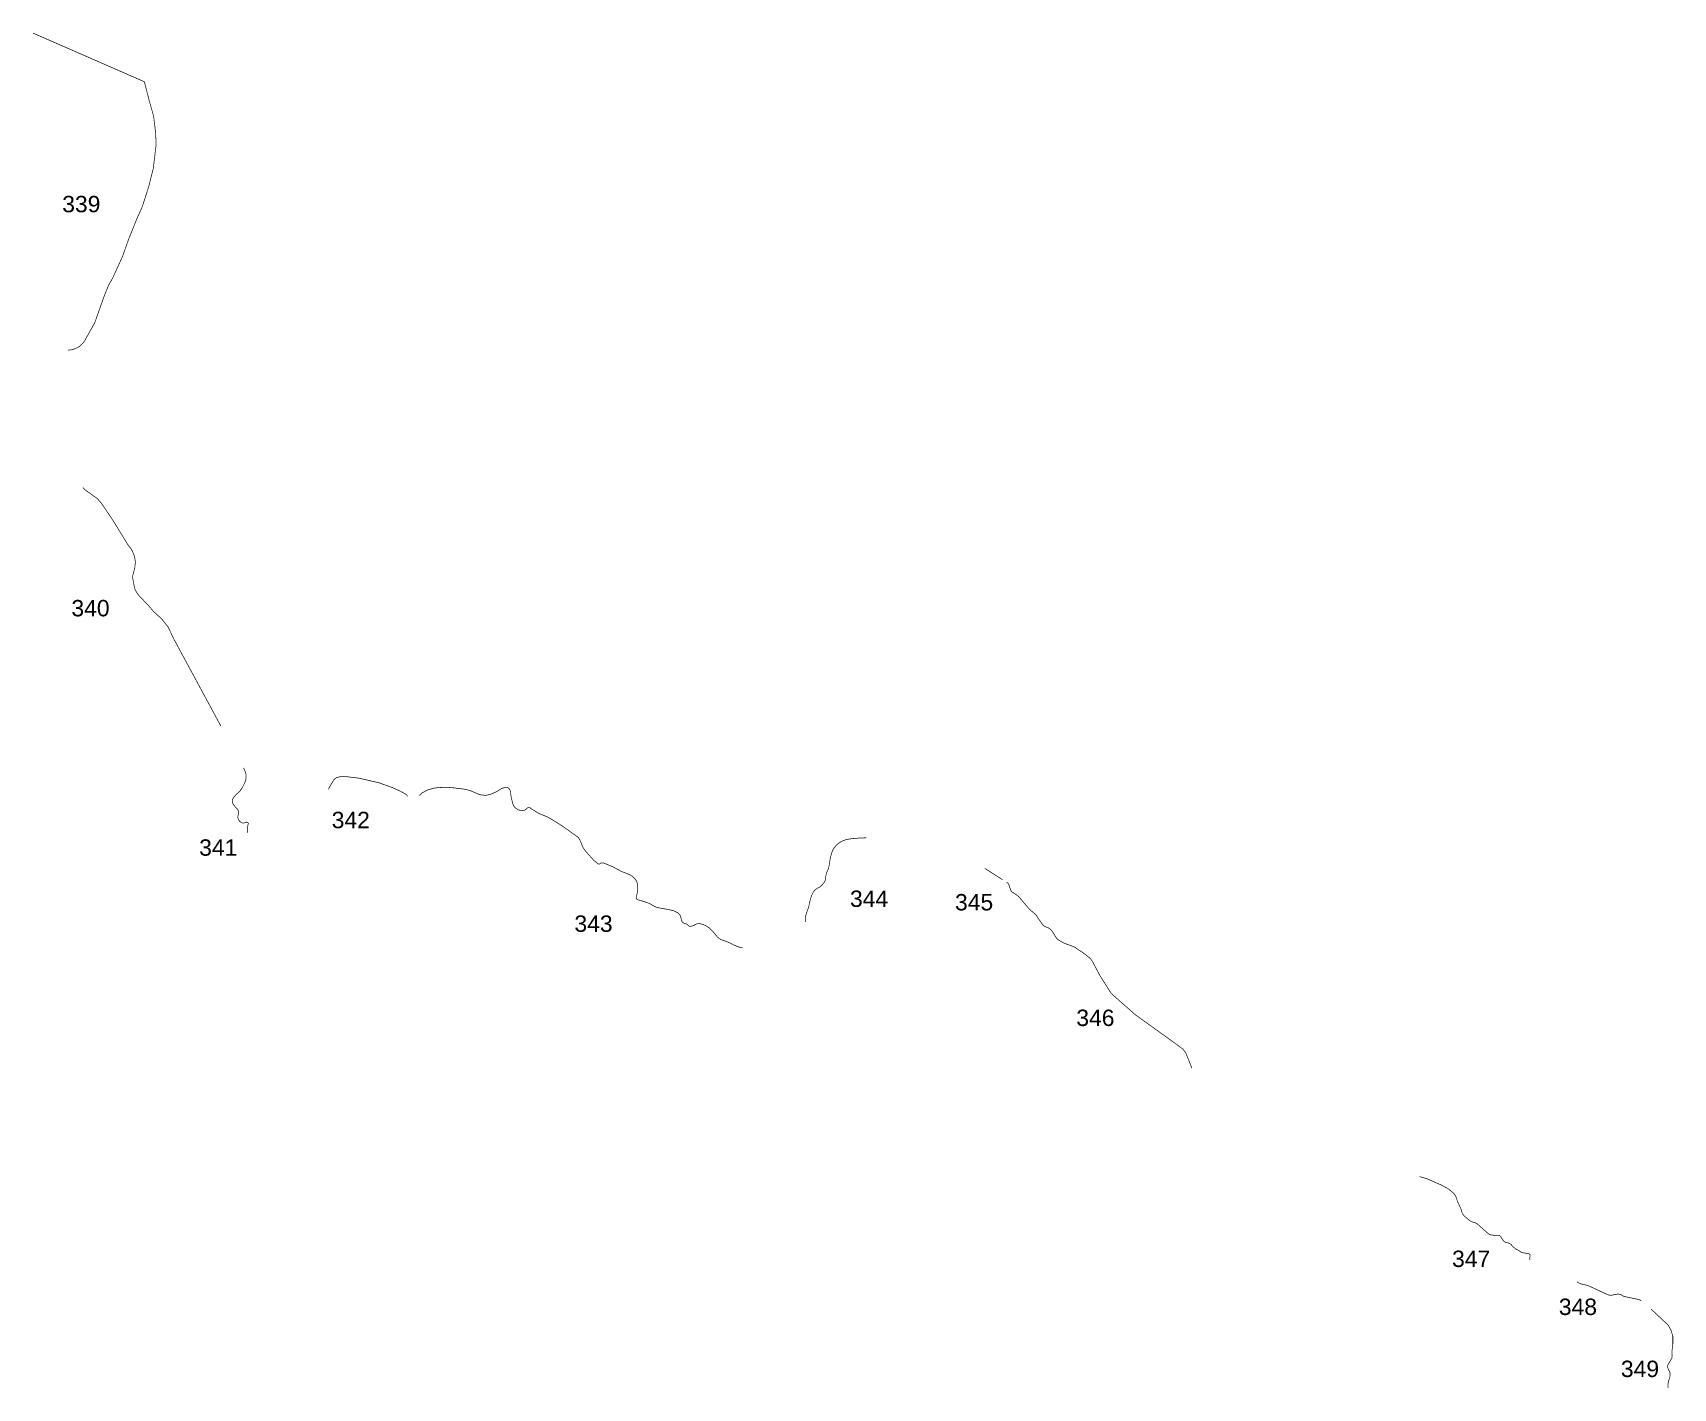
# Model space of a CAD drawing. Header units: metres. Extents: x 254121 to 358116, y 1739230 to 2227325.
# Drawn here: x 339681 to 346690, y 1760250 to 1766040 of the extents above; entities that cross this region are included whole.
import ezdxf

# ---------------------------------------------------------------- set-up
doc = ezdxf.new("R2010")
doc.units = ezdxf.units.M
doc.layers.add('NATURALLY PROTECTED', color=3, linetype='Continuous')
doc.styles.get("Standard").update_dxf_attribs({"font": 'arial.ttf'})

msp = doc.modelspace()

# ---------------------------------------------------------------- texts
at = {"char_height": 70, "attachment_point": 1}
for s, width, insert in [('339', 95.172, (339807.2, 1765343.6)), ('340', 605.685, (339846.4, 1763617.4)), ('342', 95.172, (340958.4, 1762712.4)), ('341', 352.318, (340392.2, 1762594.7)), ('344', 95.172, (343172.7, 1762376.1)), ('345', 95.172, (343621.3, 1762361.1)), ('343', 95.172, (341995.4, 1762269.6)), ('346', 95.172, (344139.5, 1761867.3)), ('347', 95.172, (345744.9, 1760837.9)), ('348', 95.172, (346201, 1760632.8)), ('349', 232.572, (346466.2, 1760367.7))]:
    msp.add_mtext_dynamic_manual_height_columns(s, width=width, gutter_width=1, heights=[0], dxfattribs=dict(at, insert=insert))

# ---------------------------------------------------------------- linework, layer by layer
at = {"layer": 'NATURALLY PROTECTED', "const_width": 3, "flags": 128}
for points in [[(339683, 1766038.7), (340158.2, 1765831.1), (340178.5, 1765751.3), (340197.6, 1765684.4), (340206.2, 1765612.1), (340208.3, 1765562.4), (340203.3, 1765520.9), (340196.1, 1765460.3), (340177.1, 1765384.9), (340149, 1765296.9), (340125.3, 1765244), (340089.9, 1765156.1), (340064.9, 1765084.9), (340021.9, 1764990.9), (340005.8, 1764963.2), (339986.1, 1764914.9), (339946, 1764801.1), (339921.3, 1764757.4), (339898.5, 1764717), (339880.4, 1764699.7), (339862.3, 1764690.4), (339843.8, 1764685.3), (339832.3, 1764685)], [(339895.1, 1764097.6), (339904.8, 1764087.8), (339956, 1764051.2), (339973.4, 1764032.1), (339997.8, 1763996), (340023.6, 1763958), (340063, 1763893.6), (340086.8, 1763854.8), (340103.2, 1763832.8), (340112.5, 1763813.1), (340116.5, 1763799.8), (340119.8, 1763780.2), (340117.6, 1763758), (340112.6, 1763736.3), (340110.1, 1763727.2), (340108, 1763720), (340108, 1763711.8), (340111.6, 1763693.1), (340115.5, 1763672.3), (340117.4, 1763665.4), (340120.2, 1763658.4), (340124.4, 1763651.2), (340129, 1763643.3), (340136.6, 1763634.1), (340149.8, 1763620.5), (340154.9, 1763615.3), (340165.6, 1763604.2), (340180.6, 1763588.1), (340196.3, 1763568.9), (340231.9, 1763536.7), (340259.9, 1763501.1), (340284.1, 1763450.3), (340334, 1763357.9), (340390.1, 1763254.1), (340441.6, 1763158.8), (340484.7, 1763079)], [(340581.2, 1762900.4), (340583.9, 1762895.5), (340588, 1762886.4), (340591.8, 1762875.1), (340592.6, 1762863.3), (340591.7, 1762851), (340587.1, 1762836.5), (340578.6, 1762819.6), (340566.2, 1762800.4), (340551.8, 1762787.6), (340540, 1762774.4), (340534.5, 1762764.9), (340533.8, 1762756.5), (340536.5, 1762746.3), (340546.5, 1762733.3), (340557.1, 1762722.2), (340559.9, 1762715.8), (340561.1, 1762708), (340559.5, 1762700.8), (340557, 1762689.8), (340559.2, 1762681.9), (340564.4, 1762672.6), (340572, 1762666.5), (340577, 1762664.7), (340583, 1762664.5), (340588.4, 1762666.4), (340593.6, 1762668.2), (340598.5, 1762667.9), (340601.3, 1762665.8), (340602.1, 1762662.1), (340600.7, 1762655.8), (340598.3, 1762645), (340599.1, 1762631.2), (340598.5, 1762623.5)], [(340944.5, 1762808.2), (340946.3, 1762813.1), (340954.3, 1762826.8), (340962.1, 1762840), (340968.3, 1762850.6), (340978.1, 1762857.9), (340993.8, 1762862.4), (341020.6, 1762862.6), (341075.6, 1762856), (341160.5, 1762836.4), (341218.9, 1762815.4), (341253.3, 1762799.8), (341272.1, 1762789.2), (341278.8, 1762784), (341282.9, 1762778.6)], [(341333.3, 1762781.6), (341345.9, 1762793.8), (341366.4, 1762805.2), (341393.7, 1762813.2), (341414.4, 1762815.8), (341438.5, 1762816.8), (341458.3, 1762816.6), (341481.4, 1762814.5), (341507.6, 1762811.1), (341523.5, 1762809.2), (341548.6, 1762803.7), (341570.4, 1762794.4), (341591.8, 1762785.3), (341615.6, 1762782.7), (341636, 1762786.6), (341662.3, 1762798), (341685, 1762812.6), (341698.3, 1762815.8), (341711.7, 1762814.9), (341718.5, 1762808.7), (341722.3, 1762799.4), (341724.1, 1762780.5), (341728.8, 1762760.3), (341731.6, 1762748.4), (341736.1, 1762737.3), (341741.9, 1762729.9), (341753.7, 1762721.4), (341764.2, 1762718.2), (341780.7, 1762718.6), (341788.3, 1762722.3), (341793.6, 1762728.6), (341798.2, 1762730.5), (341804.9, 1762730.3), (341810.3, 1762725.9), (341843.3, 1762705.6), (341882.9, 1762689.3), (341938.6, 1762655.2), (342011.6, 1762603.3), (342017.6, 1762594.7), (342023.2, 1762581.3), (342032.5, 1762559.4), (342043.8, 1762543.4), (342063.9, 1762520.8), (342078.7, 1762504.1), (342085.9, 1762499.2), (342089.5, 1762496.6), (342091.7, 1762494.2), (342094.8, 1762490.6), (342097.4, 1762489.4), (342101.8, 1762489.2), (342104.8, 1762490.6), (342106.2, 1762492.8), (342108.5, 1762494.1), (342112.6, 1762494.2), (342120.1, 1762493.7), (342135.6, 1762487.3), (342159.8, 1762477.2), (342194.8, 1762458.4), (342213, 1762451.1), (342231, 1762444), (342242.4, 1762437.2), (342254.5, 1762425.5), (342261.7, 1762414.9), (342263.5, 1762407.1), (342265.2, 1762399.2), (342265.3, 1762372.6), (342261.6, 1762355.9), (342259.2, 1762345.1), (342260.6, 1762340.8), (342265.7, 1762336.7), (342291, 1762329.6), (342316.2, 1762320.8), (342335.2, 1762309.3), (342349.7, 1762303.2), (342376.8, 1762298.5), (342399.1, 1762294.6), (342421.5, 1762288.9), (342437.2, 1762281), (342445.5, 1762272.9), (342449.8, 1762263.5), (342453, 1762247.7), (342456.2, 1762241.1), (342463, 1762236.7), (342475, 1762232.7), (342480.7, 1762228), (342485.9, 1762223.6), (342492.7, 1762223.1), (342502.9, 1762225.9), (342516.2, 1762233.1), (342526, 1762234.8), (342537.2, 1762233.4), (342545.9, 1762230.7), (342556.7, 1762225.9), (342573.6, 1762214.8), (342586.3, 1762201.5), (342606.4, 1762177.4), (342617.3, 1762168.6), (342626.6, 1762164.6), (342642.5, 1762159.4), (342659.7, 1762152.3), (342671.9, 1762145.2), (342687.7, 1762138.6), (342701.9, 1762133.7), (342708.3, 1762132.9), (342714.3, 1762133.9)], [(342982.2, 1762241.4), (342981.7, 1762255.5), (342982.9, 1762265.9), (342986.9, 1762279.2), (342989.9, 1762289.1), (342996.1, 1762304.3), (342997.8, 1762313.4), (343000.3, 1762326.6), (343008.5, 1762354.8), (343016.1, 1762369.9), (343023.9, 1762379.4), (343033.7, 1762386.2), (343039.5, 1762388.6), (343046, 1762392.6), (343050.5, 1762396.5), (343057.1, 1762404.5), (343062.7, 1762411.2), (343065.3, 1762415.6), (343067.5, 1762421.6), (343068.7, 1762431.6), (343069.7, 1762440.5), (343071.8, 1762449.2), (343078.8, 1762465.6), (343082.9, 1762478.4), (343088.5, 1762515.5), (343097.3, 1762545.5), (343105.2, 1762558.8), (343116.9, 1762572.3), (343134.6, 1762585.1), (343157, 1762594.2), (343184.8, 1762598.1), (343213.7, 1762600.4), (343241.5, 1762601.4), (343243.1, 1762601.5)], [(343748.2, 1762471.1), (343801.3, 1762437), (343824.1, 1762422.4)], [(343841.8, 1762411), (343844.4, 1762409.5), (343848.3, 1762406), (343851.9, 1762400.1), (343854.9, 1762389.5), (343859.5, 1762378.1), (343861.3, 1762373.5), (343865.5, 1762369.4), (343875.7, 1762363.2), (343892.7, 1762351.3), (343901.4, 1762340.9), (343915.6, 1762323.9), (343920.6, 1762317.8), (343927.8, 1762309.2), (343943.7, 1762292), (343962.9, 1762276.3), (343969.8, 1762268.5), (343976.8, 1762256.7), (343984.7, 1762246.4), (343995.4, 1762230.3), (344001.6, 1762224.2), (344011.8, 1762219.9), (344021.4, 1762215.9), (344028.7, 1762210.7), (344036.7, 1762202.2), (344041.7, 1762194.1), (344046.5, 1762186.1), (344053.4, 1762174.9), (344060.1, 1762167.5), (344072.8, 1762159.2), (344089.2, 1762150.5), (344109.1, 1762143.4), (344121.3, 1762139.1), (344136.2, 1762131.9), (344148.6, 1762122.8), (344164.7, 1762112.7), (344179.3, 1762101.7), (344189.5, 1762093.9), (344199.5, 1762085), (344206.2, 1762077), (344240.9, 1762012), (344288.6, 1761936.6), (344391.5, 1761845.6), (344448.4, 1761804.7), (344558.3, 1761725.7), (344595.4, 1761698.5), (344607.4, 1761682.4), (344616.3, 1761660), (344629.3, 1761627.2), (344633.2, 1761617.4)], [(345605.7, 1761153.8), (345610.6, 1761152.8), (345639, 1761144.4), (345697.2, 1761118.7), (345728.1, 1761102.2), (345751.9, 1761082.8), (345760.5, 1761070.3), (345769.4, 1761044.8), (345778.8, 1761024.5), (345784.4, 1761012.4), (345788.3, 1760997.2), (345796.1, 1760986.7), (345813.6, 1760971.6), (345820.8, 1760965.4), (345831.5, 1760960.2), (345845.9, 1760955.9), (345853.7, 1760951), (345863.9, 1760942), (345870.2, 1760936.3), (345886.3, 1760922), (345900.4, 1760909.4), (345911.4, 1760904.4), (345926.2, 1760903.6), (345938.8, 1760903), (345946.9, 1760902.5), (345951.4, 1760899.3), (345957.1, 1760890.6), (345965.3, 1760878.2), (345971.5, 1760873.8), (345986.1, 1760870.2), (345996.1, 1760864.8), (346006.3, 1760853.7), (346015.1, 1760846), (346024.8, 1760840.7), (346033.5, 1760836), (346038.4, 1760832), (346045.4, 1760829), (346058.4, 1760826.9), (346066.6, 1760825.6), (346072.7, 1760824.7), (346077.3, 1760821.2), (346078.4, 1760817.6), (346077.2, 1760809.2), (346076.4, 1760803.9), (346077.6, 1760799.6), (346078.4, 1760798.8)], [(346277.8, 1760705.7), (346283.4, 1760701.2), (346295, 1760695.8), (346316.3, 1760691), (346323.8, 1760689.4), (346358.1, 1760673.5), (346376.4, 1760665.1), (346389.8, 1760658.9), (346401, 1760653.7), (346413.3, 1760648.1), (346423.7, 1760646.9), (346439.5, 1760649.8), (346454.5, 1760652.5), (346467, 1760649.2), (346479.4, 1760642), (346493.1, 1760639.2), (346522.9, 1760633), (346544.1, 1760628.6), (346553.5, 1760623.7)], [(346594.8, 1760588.3), (346627.8, 1760557.4), (346667.7, 1760520.2), (346679.5, 1760499.2), (346688.1, 1760472.4), (346688.1, 1760438.3), (346684.4, 1760409.1), (346685.2, 1760388), (346684.1, 1760379.5), (346678.4, 1760369.5), (346671.9, 1760358.1), (346666.6, 1760348.8), (346665.6, 1760342.6), (346667.6, 1760333.2), (346672.6, 1760323.5), (346675.7, 1760317.5), (346676.7, 1760310.7), (346675.9, 1760300.1), (346672.1, 1760288.1), (346668.4, 1760276.2), (346667.2, 1760261.1), (346668.3, 1760251.6)]]:
    msp.add_lwpolyline(points, dxfattribs=at)

msp.set_redraw_order([(e.dxf.handle, doc.entitydb.next_handle()) for e in msp.query("TEXT MTEXT ATTDEF DIMENSION ARC_DIMENSION")])  # texts and dimensions are drawn at this point

doc.saveas('drawing.dxf')
